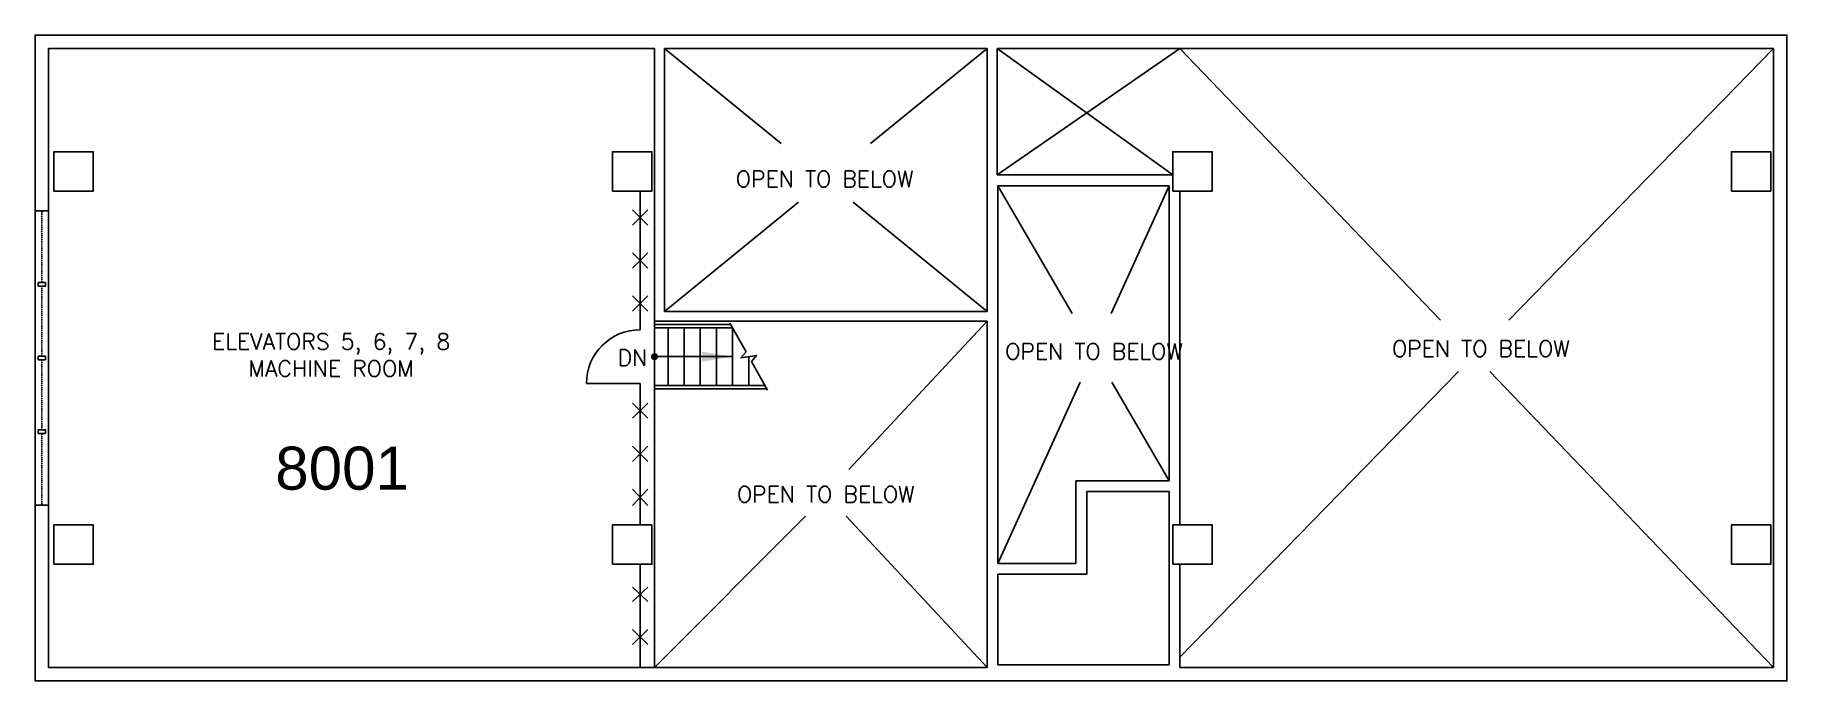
# Model space of a CAD drawing. Extents: x 2547 to 7658, y 1662 to 4736.
# Drawn here: x 5570 to 6547, y 3021 to 3381 of the extents above; entities that cross this region are included whole.
import ezdxf

# ---------------------------------------------------------------- set-up
doc = ezdxf.new("R2010")
doc.units = 0
doc.header["$MEASUREMENT"] = 0
doc.linetypes.add('DASHED2', pattern=[0.375, 0.25, -0.125])
doc.layers.get('0').update_dxf_attribs({"linetype": 'CONTINUOUS'})
for name, color, linetype in [('A-ANNO-TEXT', 4, 'CONTINUOUS'), ('A-ANNO-TX192', 4, 'CONTINUOUS'), ('A-COLS', 5, 'CONTINUOUS'), ('A-FLOR-CURB', 2, 'CONTINUOUS'), ('A-FLOR-STRS', 2, 'CONTINUOUS'), ('A-GLAZ-SILL', 1, 'CONTINUOUS'), ('A-GLAZ-VENT', 2, 'DASHED2'), ('A-WALL-FENCE', 3, 'CONTINUOUS'), ('A-WALL-FULL', 6, 'CONTINUOUS')]:
    doc.layers.add(name, color=color, linetype=linetype)
doc.styles.add('ARIAL', font='arial.ttf', dxfattribs={"width": 0.95})
doc.styles.get("Standard").update_dxf_attribs({"font": 'simplex'})
doc.dimstyles.new('DIM-96', dxfattribs={"dimscale": 96, "dimtxt": 0.18, "dimasz": 0.18, "dimexe": 0.18, "dimexo": 0.0625, "dimgap": 0.125, "dimtad": 1, "dimdec": 4, "dimzin": 0, "dimdsep": 46, "dimlunit": 4, "dimtxsty": 'Standard', "dimblk": 'ARCHTICK', "dimcen": 0.09, "dimadec": 0, "dimazin": 0, "dimtfac": 1, "dimtdec": 4, "dimtofl": 0, "dimtmove": 2, "dimatfit": 2, "dimfxl": 0, "dimtolj": 1, "dimtzin": 0, "dimarcsym": 0})

msp = doc.modelspace()

# ---------------------------------------------------------------- texts
at = {"layer": 'A-ANNO-TEXT', "char_height": 9}
for s, insert, width, attachment_point in [('OPEN TO BELOW', (6010.38, 3300.76), 127.0029, 5), ('ELEVATORS 5, 6, 7, 8\\PMACHINE ROOM', (5735.13, 3202.66), 164.3516, 5), ('DN', (5894.89, 3201.15), 15.864, 4), ('OPEN TO BELOW', (6160.61, 3204.66), 105.2056, 5), ('OPEN TO BELOW', (6376.31, 3206.24), 123.4022, 5), ('OPEN TO BELOW', (6011, 3125), 127.0029, 5)]:
    msp.add_mtext(s, dxfattribs=dict(at, insert=insert, width=width, attachment_point=attachment_point))
at = {"layer": 'A-ANNO-TX192', "style": 'ARIAL'}
msp.add_text('8001', height=24, dxfattribs=at).set_placement((5703.95, 3127.59))

# ---------------------------------------------------------------- blocks, each defined once
blk = doc.blocks.new('_ArchTick')
at = {"color": 0, "linetype": 'ByBlock', "const_width": 0.15}
blk.add_lwpolyline([(-0.5, -0.5), (0.5, 0.5)], dxfattribs=at)

# ---------------------------------------------------------------- linework, layer by layer
at = {"layer": 'A-ANNO-TEXT'}
for p, q in [((5921, 3373.5), (5986.02, 3320.58)), ((6101, 3373.5), (6035.98, 3320.58)), ((6208.5, 3373.5), (6106.5, 3303)), ((6106.5, 3373.5), (6204.5, 3303)), ((6353.71, 3222.15), (6208.5, 3373.5)), ((6391.83, 3222.15), (6539.5, 3373.5)), ((6107, 3297), (6148.34, 3225.79)), ((6202.5, 3297), (6170.19, 3225.79)), ((5995.67, 3287.77), (5921, 3227)), ((6026.33, 3287.77), (6101, 3227)), ((6101, 3221.5), (6023.83, 3138.76)), ((6152.86, 3187.59), (6107, 3086.5)), ((6170.52, 3187.59), (6202.5, 3132.5)), ((6208.5, 3034.25), (6363.82, 3193.44)), ((6539.5, 3028.5), (6381.25, 3193.44)), ((5999.61, 3112.79), (5915.5, 3028.5)), ((6101, 3028.5), (6022.39, 3112.79))]:
    msp.add_line(p, q, dxfattribs=at)
at = {"layer": 'A-ANNO-TEXT', "linetype": 'Continuous'}
msp.add_lwpolyline([(5957.53, 3220.36), (5966.53, 3204.36), (5963.67, 3201.04), (5972.33, 3202.46), (5969.47, 3199.14), (5978.47, 3183.14)], dxfattribs=at)
at = {"layer": 'A-ANNO-TEXT', "const_width": 2}
msp.add_lwpolyline([(5914.5, 3201.75, 1), (5916.5, 3201.75, 1)], format="xyb", close=True, dxfattribs=at)
at = {"layer": 'A-COLS'}
for points in [[(5580.5, 3294), (5602.5, 3294), (5602.5, 3316), (5580.5, 3316)], [(5892, 3294), (5914, 3294), (5914, 3316), (5892, 3316)], [(6204.5, 3294), (6226.5, 3294), (6226.5, 3316), (6204.5, 3316)], [(6516, 3294), (6538, 3294), (6538, 3316), (6516, 3316)], [(5580.5, 3086), (5602.5, 3086), (5602.5, 3108), (5580.5, 3108)], [(5892, 3086), (5914, 3086), (5914, 3108), (5892, 3108)], [(6204.5, 3086), (6226.5, 3086), (6226.5, 3108), (6204.5, 3108)], [(6516, 3086), (6538, 3086), (6538, 3108), (6516, 3108)]]:
    msp.add_lwpolyline(points, close=True, dxfattribs=at)
at = {"layer": 'A-FLOR-CURB'}
msp.add_line((5915.5, 3183.75), (5915.5, 3028.5), dxfattribs=at)
at = {"layer": 'A-FLOR-STRS'}
for p, q in [((5915.5, 3183.75), (5915.5, 3221.5)), ((5923, 3217.75), (5923, 3185.75)), ((5932, 3217.75), (5932, 3185.75)), ((5941, 3217.75), (5941, 3185.75)), ((5950, 3217.75), (5950, 3185.75)), ((5959, 3217.75), (5959, 3185.75)), ((5968, 3201.75), (5968, 3185.75)), ((5978.13, 3183.75), (5915.5, 3183.75))]:
    msp.add_line(p, q, dxfattribs=at)
for points in [[(5915.5, 3219.75), (5957.88, 3219.75)], [(5959, 3217.75), (5915.5, 3217.75)], [(5915.5, 3185.75), (5977, 3185.75)]]:
    msp.add_lwpolyline(points, dxfattribs=at)
at = {"layer": 'A-GLAZ-SILL'}
for p, q in [((5570, 3119), (5570, 3283)), ((5577.5, 3119), (5577.5, 3283))]:
    msp.add_line(p, q, dxfattribs=at)
for points in [[(5571.75, 3241), (5571.75, 3243), (5575.75, 3243), (5575.75, 3241)], [(5571.75, 3200), (5571.75, 3202), (5575.75, 3202), (5575.75, 3200)], [(5571.75, 3159), (5571.75, 3161), (5575.75, 3161), (5575.75, 3159)]]:
    msp.add_lwpolyline(points, close=True, dxfattribs=at)
at = {"layer": 'A-GLAZ-VENT', "ltscale": 0.5}
for p, q in [((5573.75, 3243), (5573.75, 3283)), ((5573.75, 3202), (5573.75, 3241)), ((5573.75, 3200), (5573.75, 3161)), ((5573.75, 3159), (5573.75, 3119))]:
    msp.add_line(p, q, dxfattribs=at)
at = {"layer": 'A-WALL-FENCE', "ltscale": 0.125}
for p, q in [((5907.5, 3294), (5907.5, 3216.75)), ((5903.26, 3283.62), (5911.74, 3275.13)), ((5911.74, 3283.62), (5903.26, 3275.13)), ((5903.26, 3259.62), (5911.74, 3251.13)), ((5911.74, 3259.62), (5903.26, 3251.13)), ((5903.26, 3235.62), (5911.74, 3227.13)), ((5911.74, 3235.62), (5903.26, 3227.13)), ((5907.5, 3186.75), (5877.5, 3186.75)), ((5907.5, 3186.75), (5907.5, 3108)), ((5903.26, 3175.87), (5911.74, 3167.38)), ((5911.74, 3175.87), (5903.26, 3167.38)), ((5903.26, 3151.87), (5911.74, 3143.38)), ((5911.74, 3151.87), (5903.26, 3143.38)), ((5903.26, 3127.87), (5911.74, 3118.88)), ((5911.74, 3127.87), (5903.26, 3118.88)), ((5907.5, 3086), (5907.5, 3028.5)), ((5903.26, 3073.24), (5911.74, 3065.26)), ((5911.74, 3073.24), (5903.26, 3065.26)), ((5903.26, 3049.74), (5911.74, 3041.26)), ((5911.74, 3049.74), (5903.26, 3041.26))]:
    msp.add_line(p, q, dxfattribs=at)
msp.add_arc((5907.5, 3186.75), 30, 90, 180, dxfattribs=at)
for p in [(5907.5, 3279.38), (5907.5, 3255.38), (5907.5, 3231.38), (5907.5, 3171.63), (5907.5, 3147.63), (5907.5, 3123.63), (5907.5, 3069.5), (5907.5, 3069.5), (5907.5, 3045.5), (5907.5, 3045.5)]:
    msp.add_point(p, dxfattribs=at)
at = {"layer": 'A-WALL-FULL'}
for p, q in [((5915.5, 3221.5), (5915.5, 3373.5)), ((5921, 3227), (5921, 3373.5)), ((5921, 3373.5), (6101, 3373.5)), ((6101, 3373.5), (6101, 3227)), ((6106.5, 3373.5), (6539.5, 3373.5)), ((6106.5, 3303), (6106.5, 3373.5)), ((6539.5, 3373.5), (6539.5, 3028.5)), ((6204.5, 3303), (6106.5, 3303)), ((6107, 3086.5), (6107, 3297)), ((6202.5, 3297), (6107, 3297)), ((6202.5, 3132.5), (6202.5, 3297)), ((6208.5, 3108), (6208.5, 3294)), ((5577.5, 3283), (5570, 3283)), ((6101, 3227), (5921, 3227)), ((6101, 3221.5), (5915.5, 3221.5)), ((6101, 3028.5), (6101, 3221.5)), ((6150.5, 3086.5), (6150.5, 3132.5)), ((6150.5, 3132.5), (6202.5, 3132.5)), ((6156.5, 3126.5), (6202.5, 3126.5)), ((6156.5, 3080.5), (6156.5, 3126.5)), ((6202.5, 3030), (6202.5, 3126.5)), ((5577.5, 3119), (5570, 3119)), ((5577.5, 3119), (5577.5, 3028.5)), ((6107, 3086.5), (6150.5, 3086.5)), ((6107, 3080.5), (6156.5, 3080.5)), ((6107, 3030), (6107, 3080.5)), ((6208.5, 3028.5), (6208.5, 3086)), ((6208.5, 3028.5), (6208.5, 3040)), ((5570, 3021), (5570, 3033)), ((6202.5, 3030), (6107, 3030)), ((5577.5, 3028.5), (5915.5, 3028.5)), ((5915.5, 3028.5), (6101, 3028.5)), ((6539.5, 3028.5), (6208.5, 3028.5))]:
    msp.add_line(p, q, dxfattribs=at)
for points in [[(5570, 3119), (5570, 3021), (6547, 3021), (6547, 3381), (5570, 3381), (5570, 3283)], [(5915.5, 3373.5), (5577.5, 3373.5), (5577.5, 3283)]]:
    msp.add_lwpolyline(points, dxfattribs=at)

msp.set_redraw_order([(e.dxf.handle, doc.entitydb.next_handle()) for e in msp.query("TEXT MTEXT ATTDEF DIMENSION ARC_DIMENSION")])  # texts and dimensions are drawn at this point

# ---------------------------------------------------------------- leaders
at = {"layer": 'A-ANNO-TEXT'}
msp.add_leader([(5959, 3201.75), (5915.5, 3201.75)], dimstyle='DIM-96', override={"dimgap": 0.09, "dimtad": 0}, dxfattribs=at)

doc.saveas('drawing.dxf')
